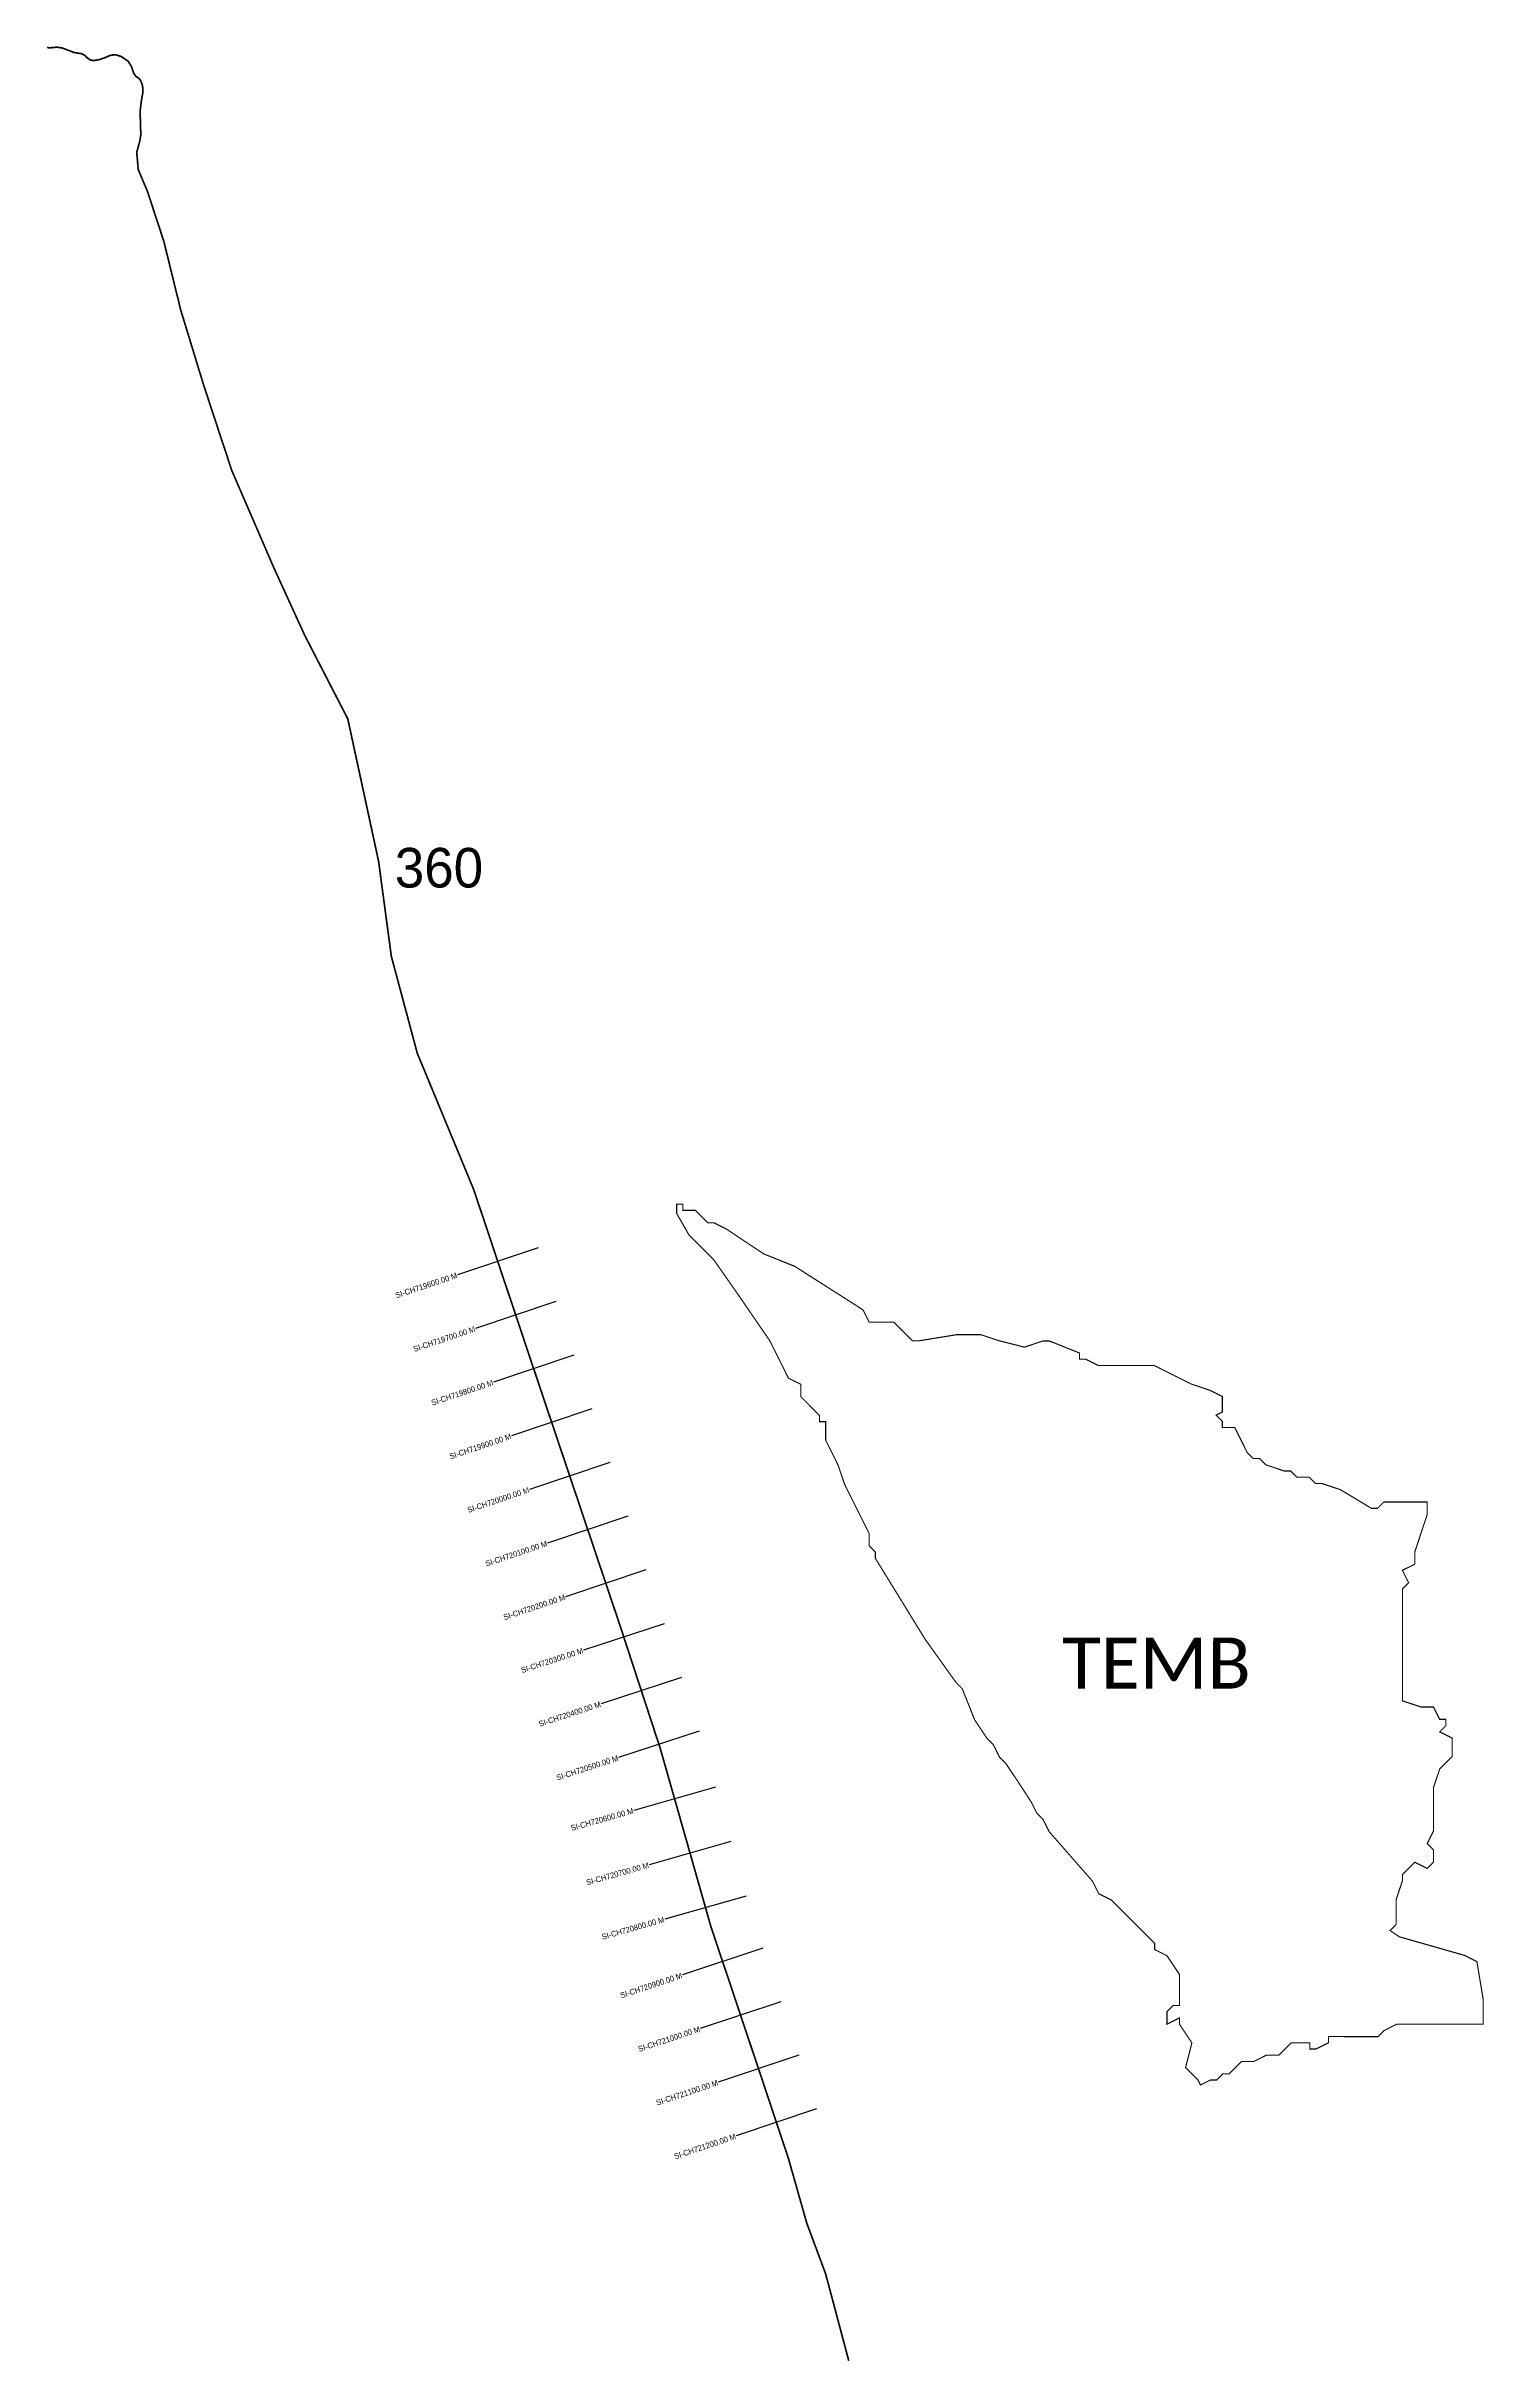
# Model space of a CAD drawing. Header units: metres. Extents: x 355286 to 357827, y 1743664 to 1747757.
import ezdxf
from ezdxf.enums import TextEntityAlignment as Align

# ---------------------------------------------------------------- set-up
doc = ezdxf.new("R2010")
doc.units = ezdxf.units.M
for name, color, linetype in [('CS', 134, 'Continuous'), ('CSMark', 6, 'Continuous'), ('NATURALLY PROTECTED', 3, 'Continuous'), ('VILLAGE NAME', 250, 'Continuous')]:
    doc.layers.add(name, color=color, linetype=linetype)

msp = doc.modelspace()

# ---------------------------------------------------------------- linework, layer by layer
at = {"color": 6, "const_width": 2}
msp.add_lwpolyline([(356400.1, 1745710.3), (356411.1, 1745710.3), (356411.1, 1745699.4), (356433.1, 1745699.4), (356455, 1745677.4), (356466, 1745677.4), (356488, 1745666.4), (356553.8, 1745622.5), (356608.7, 1745600.5), (356729.4, 1745523.6), (356740.4, 1745501.6), (356784.3, 1745501.6), (356817.2, 1745468.7), (356828.2, 1745468.7), (356871.3, 1745475.8), (356894.1, 1745479.6), (356938, 1745479.6), (356968.6, 1745469.4), (356972.7, 1745468.2), (357014.8, 1745457.6), (357047.7, 1745468.6), (357058.7, 1745468.6), (357112.2, 1745447.3), (357112.2, 1745436.3), (357123.1, 1745436.3), (357145.1, 1745425.3), (357243.9, 1745425.3), (357309.8, 1745392.4), (357342.7, 1745381.4), (357364.6, 1745370.5), (357364.6, 1745343), (357353.7, 1745337.5), (357364.6, 1745326.5), (357364.6, 1745315.6), (357386.6, 1745315.6), (357408.5, 1745271.6), (357419.5, 1745260.7), (357430.5, 1745260.7), (357441.5, 1745249.7), (357474.4, 1745238.7), (357485.4, 1745238.7), (357496.4, 1745227.7), (357518.3, 1745227.7), (357529.3, 1745216.7), (357540.3, 1745216.7), (357573.2, 1745205.8), (357628.1, 1745172.8), (357639.1, 1745172.8), (357650.1, 1745183.8), (357726.9, 1745183.8), (357726.9, 1745161.9), (357705, 1745096), (357705, 1745074), (357683, 1745063.1), (357694, 1745041.1), (357683, 1745030.1), (357683, 1744832.5), (357716, 1744821.5), (357737.9, 1744821.5), (357748.9, 1744799.6), (357759.9, 1744799.6), (357759.9, 1744788.6), (357748.9, 1744777.6), (357770.8, 1744766.6), (357770.8, 1744733.7), (357748.9, 1744711.7), (357737.9, 1744678.8), (357737.9, 1744602), (357726.9, 1744580), (357737.9, 1744569.1), (357737.9, 1744547.1), (357726.9, 1744536.1), (357705, 1744547.1), (357683, 1744525.1), (357683, 1744514.2), (357672, 1744481.2), (357672, 1744437.3), (357661.1, 1744426.3), (357677.5, 1744415.3), (357786.2, 1744384.3), (357792.8, 1744382.4), (357814.7, 1744371.4), (357825.7, 1744305.6), (357825.7, 1744260.7), (357673.1, 1744260.8), (357651.1, 1744249.8), (357640.1, 1744238.8), (357552.3, 1744238.9), (357552.3, 1744227.9), (357530.3, 1744216.9), (357519.4, 1744216.9), (357519.4, 1744227.9), (357486.4, 1744227.9), (357464.5, 1744206), (357442.5, 1744206), (357420.6, 1744195), (357398.6, 1744195), (357376.6, 1744173), (357365.7, 1744173), (357354.7, 1744162.1), (357343.7, 1744162.1), (357326.1, 1744153.3), (357321.7, 1744162.1), (357299.8, 1744184.1), (357310.8, 1744228), (357288.8, 1744260.9), (357288.8, 1744271.9), (357266.9, 1744260.9), (357266.9, 1744282.9), (357277.9, 1744293.8), (357288.8, 1744293.8), (357288.9, 1744348.7), (357266.9, 1744381.7), (357245, 1744392.7), (357245, 1744403.6), (357168.1, 1744480.5), (357146.2, 1744491.5), (357135.2, 1744513.5), (357058.4, 1744601.3), (357047.4, 1744623.3), (357036.5, 1744634.3), (357026.8, 1744653.6), (357003.6, 1744689.2), (356981.6, 1744722.1), (356970.7, 1744733.1), (356959.7, 1744755), (356948.7, 1744766), (356931.4, 1744792), (356926.7, 1744799), (356904.8, 1744853.9), (356893.8, 1744864.9), (356866.4, 1744903.3), (356839, 1744941.7), (356761.1, 1745068.3), (356751.2, 1745084.5), (356751.2, 1745095.4), (356740.2, 1745106.4), (356740.2, 1745128.4), (356705.9, 1745197.1), (356696.4, 1745216.2), (356685.4, 1745249.1), (356663.5, 1745293.1), (356663.5, 1745326), (356652.5, 1745326), (356652.5, 1745337), (356619.6, 1745370), (356619.6, 1745391.9), (356597.6, 1745402.9), (356564.7, 1745468.8), (356509.3, 1745549.6), (356466, 1745611.5), (356422.1, 1745655.4), (356400.1, 1745693.9), (356400.1, 1745710.3), (356400.1, 1745710.3)], dxfattribs=at)
at = {"layer": 'CS'}
for p, q in [((356154.9, 1745632.9), (356012.6, 1745585.3)), ((356186.6, 1745538.1), (356044.4, 1745490.5)), ((356218.4, 1745443.3), (356076.1, 1745395.6)), ((356250.2, 1745348.6), (356108, 1745300.8)), ((356282, 1745253.8), (356139.9, 1745206)), ((356313.9, 1745159), (356171.7, 1745111.2)), ((356345.8, 1745064.2), (356203.6, 1745016.4)), ((356377.7, 1744968.8), (356235.1, 1744922.1)), ((356408.8, 1744873.8), (356266.3, 1744827.1)), ((356440, 1744778.8), (356297.4, 1744732.1)), ((356468.4, 1744679.8), (356324.2, 1744638.8)), ((356495.8, 1744583.6), (356351.5, 1744542.6)), ((356523.1, 1744487.4), (356378.9, 1744446.4)), ((356552.4, 1744395.4), (356410.1, 1744347.8)), ((356584.1, 1744300.6), (356441.8, 1744253)), ((356615.8, 1744205.8), (356473.6, 1744158.2)), ((356647.5, 1744110.9), (356505.3, 1744063.3))]:
    msp.add_line(p, q, dxfattribs=at)
at = {"layer": 'NATURALLY PROTECTED', "const_width": 3, "flags": 128}
msp.add_lwpolyline([(355287.1, 1747755.2), (355291.5, 1747754.3), (355304.4, 1747755.6), (355313.5, 1747754.2), (355335.3, 1747746), (355342.9, 1747744.8), (355348.2, 1747744), (355353.8, 1747741), (355359.1, 1747735.8), (355364.2, 1747732.6), (355370.4, 1747732), (355379, 1747733.5), (355388.5, 1747736.6), (355397, 1747740.4), (355401.8, 1747741.7), (355409.2, 1747742), (355418, 1747739.1), (355430.3, 1747730.8), (355436.2, 1747721.4), (355440.3, 1747709.2), (355444.1, 1747703.9), (355449.9, 1747700.1), (355453, 1747695.3), (355455.8, 1747687.6), (355456.6, 1747677.1), (355453.5, 1747659.5), (355451.5, 1747641.9), (355452.7, 1747600.5), (355450.9, 1747589.4), (355445.5, 1747569.9), (355448.2, 1747539.1), (355464.3, 1747501.1), (355493.4, 1747412.5), (355523.3, 1747290.9), (355564, 1747157.6), (355613.5, 1747007.4), (355688.5, 1746833.9), (355743.1, 1746714.6), (355818.6, 1746568.3), (355873.1, 1746316.3), (355895.6, 1746148.5), (355941.5, 1745977.1), (356041.4, 1745735.7), (356154.2, 1745398.7), (356301.1, 1744961.8), (356371, 1744748.3), (356426, 1744555), (356460.3, 1744434.1), (356524.9, 1744241.2), (356597.2, 1744024.9), (356630, 1743909.2), (356663.5, 1743819.1), (356704.3, 1743665.7)], dxfattribs=at)

# ---------------------------------------------------------------- texts
at = {"insert": (355901.7, 1746340.1), "char_height": 70, "attachment_point": 1}
msp.add_mtext_dynamic_manual_height_columns('360', width=95.172, gutter_width=1, heights=[0], dxfattribs=at)
at = {"layer": 'CSMark'}
for s, rotation, p in [('SI-CH719600.00 M', 18.509, (356011.7, 1745585)), ('SI-CH719700.00 M', 18.509, (356043.4, 1745490.2)), ('SI-CH719800.00 M', 18.509, (356075.2, 1745395.3)), ('SI-CH719900.00 M', 18.5807, (356107.1, 1745300.4)), ('SI-CH720000.00 M', 18.5807, (356138.9, 1745205.7)), ('SI-CH720100.00 M', 18.5807, (356170.8, 1745110.9)), ('SI-CH720200.00 M', 18.5807, (356202.6, 1745016.1)), ('SI-CH720300.00 M', 18.1375, (356234.2, 1744921.8)), ('SI-CH720400.00 M', 18.1375, (356265.3, 1744826.8)), ('SI-CH720500.00 M', 18.1375, (356296.5, 1744731.7)), ('SI-CH720600.00 M', 15.8705, (356323.2, 1744638.5)), ('SI-CH720700.00 M', 15.8705, (356350.5, 1744542.3)), ('SI-CH720800.00 M', 15.8705, (356377.9, 1744446.1)), ('SI-CH720900.00 M', 18.4986, (356409.2, 1744347.5)), ('SI-CH721000.00 M', 18.4986, (356440.9, 1744252.7)), ('SI-CH721100.00 M', 18.4986, (356472.6, 1744157.9)), ('SI-CH721200.00 M', 18.4986, (356504.3, 1744063))]:
    msp.add_text(s, height=10, rotation=rotation, dxfattribs=at).set_placement(p, align=Align.MIDDLE_RIGHT)
at = {"layer": 'VILLAGE NAME', "insert": (357081.5, 1744944.3), "char_height": 90.109, "attachment_point": 1, "rotation": 359.9793}
msp.add_mtext_dynamic_manual_height_columns('{\\fCalibri|b0|i0|c0|p34;TEMB}', width=889.174, gutter_width=450.5, heights=[0], dxfattribs=at)

doc.saveas('drawing.dxf')
